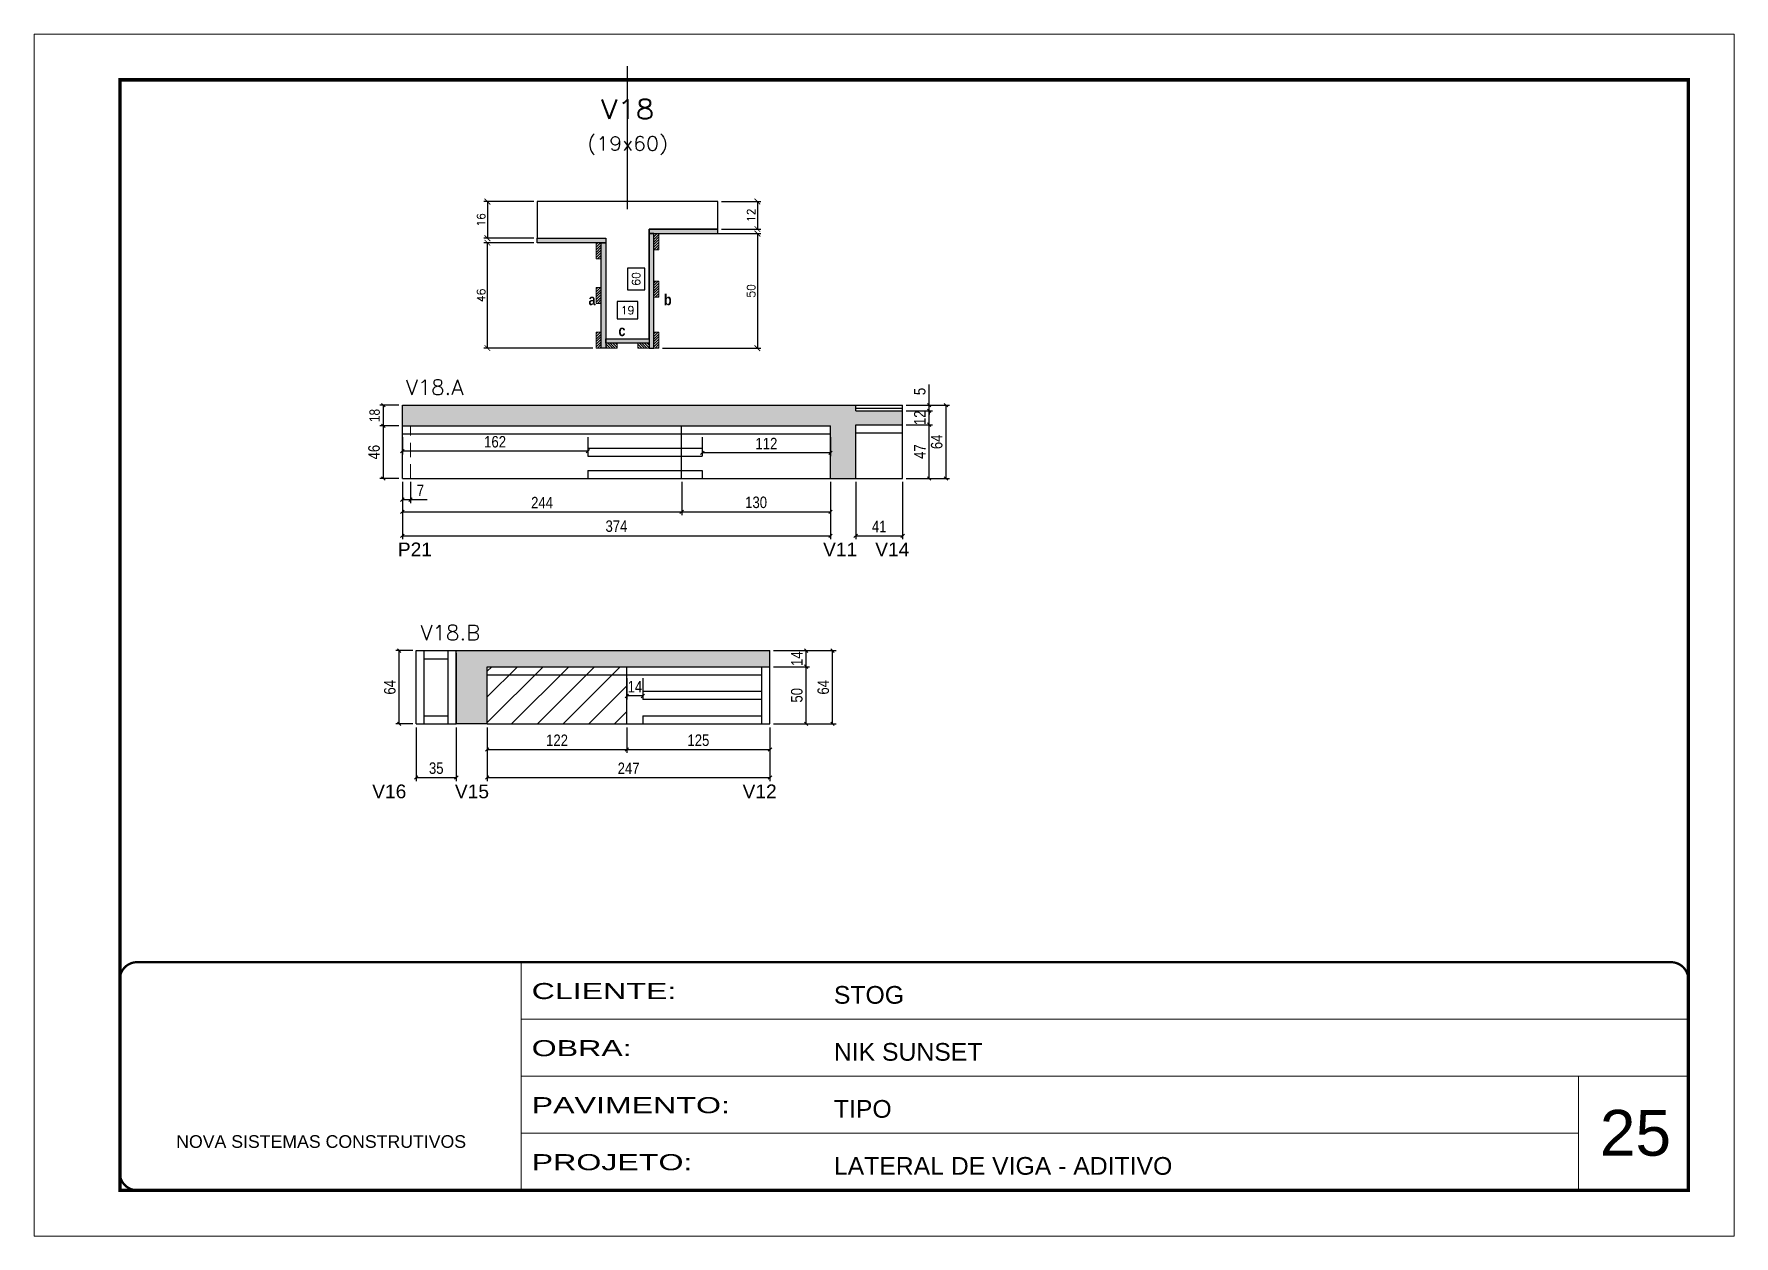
# Model space of a CAD drawing. Extents: x -10448 to -1189, y -11772 to 17235.
# Drawn here: x -10448 to -8963, y 8903 to 9953 of the extents above; entities that cross this region are included whole.
import ezdxf
from ezdxf.enums import TextEntityAlignment as Align

# ---------------------------------------------------------------- set-up
doc = ezdxf.new("R2010")
doc.units = 0
for name, pattern in [('CONTINUO', [0]), ('DASHED', [0.75, 0.5, -0.25]), ('HIDDEN', [0.375, 0.25, -0.125])]:
    doc.linetypes.add(name, pattern=pattern)
for name, color, linetype in [('5', 5, 'Continuous'), ('COTA', 241, 'Continuous'), ('Cota Seção (2x)', 4, 'Continuous'), ('detalhes', 4, 'Continuous'), ('Painéis', 200, 'Continuous'), ('SARR_2.2x7', 40, 'Continuous'), ('SARR_3.5x7', 81, 'Continuous'), ('SARR_EDITAR', 141, 'Continuous'), ('Texto de Titulo', 7, 'Continuous'), ('Texto Qtd Sarr', 242, 'Continuous')]:
    doc.layers.add(name, color=color, linetype=linetype)
for name, color, linetype, lineweight in [('CARIMBO', 255, 'Continuous', 9), ('CONCRETO', 251, 'Continuous', 25), ('Folhas', 255, 'Continuous', 9), ('Hachura', 251, 'Continuous', 9), ('Madeira', 126, 'Continuous', 18), ('Sarr 2.2x7', 40, 'Continuous', 9), ('SARRAFO DE PRESSAO', 251, 'DASHED', 9), ('Texto Seção', 7, 'Continuous', 15)]:
    doc.layers.add(name, color=color, linetype=linetype, lineweight=lineweight)
doc.styles.add('ARIAL', font='arial.ttf')
doc.styles.add('COTA TECNICA', font='techl___.ttf', dxfattribs={"height": 10})
doc.styles.add('COTA TECNICA-50', font='techl___.ttf', dxfattribs={"height": 9})
doc.styles.add('REGUA-120', font='ROMANS.shx', dxfattribs={"height": 15})
doc.styles.add('Romans', font='romans.shx')
doc.styles.get("Standard").update_dxf_attribs({"font": 'arial.ttf'})
doc.styles.add('TECNICA', font='techb___.ttf', dxfattribs={"height": 10})
doc.styles.add('Tecnologia', font='')
doc.styles.get('Tecnologia').set_extended_font_data('Forgotten Futurist')
doc.dimstyles.new('COTA PAINEL-50', dxfattribs={"dimtxt": 9, "dimasz": 3, "dimexe": 3, "dimexo": 3, "dimgap": 3, "dimtad": 1, "dimdec": 1, "dimzin": 12, "dimdsep": 46, "dimtxsty": 'COTA TECNICA-50', "dimblk1": 'OBLIQUE', "dimblk2": 'OBLIQUE', "dimsah": 1, "dimcen": 0.9, "dimclrd": 4, "dimclre": 4, "dimclrt": 240, "dimadec": 1, "dimazin": 3, "dimtfac": 1, "dimtdec": 1, "dimtmove": 0, "dimatfit": 3, "dimfxl": 1, "dimtolj": 1, "dimtzin": 12, "dimarcsym": 0})
doc.dimstyles.new('Cota Seção (2x)', dxfattribs={"dimtxt": 7, "dimasz": 5, "dimexe": 3, "dimexo": 3, "dimgap": 2, "dimtad": 3, "dimdec": 1, "dimlfac": 0.5, "dimzin": 12, "dimdsep": 46, "dimtxsty": 'Romans', "dimblk": 'ARCHTICK', "dimcen": 0, "dimclrd": 4, "dimclre": 4, "dimclrt": 1, "dimadec": 1, "dimazin": 3, "dimtfac": 1, "dimtdec": 1, "dimtmove": 0, "dimatfit": 3, "dimldrblk": 'OBLIQUE', "dimfxl": 1, "dimtolj": 1, "dimtzin": 12, "dimarcsym": 0})
doc.dimstyles.new('Cota Seção interna', dxfattribs={"dimtxt": 7, "dimasz": 6, "dimexe": 0.18, "dimexo": 2, "dimgap": -4, "dimtad": 3, "dimdec": 1, "dimlfac": 0.5, "dimzin": 12, "dimdsep": 46, "dimtxsty": 'Romans', "dimblk": 'ARCHTICK', "dimcen": 0.09, "dimse1": 1, "dimse2": 1, "dimsd1": 1, "dimsd2": 1, "dimclrd": 180, "dimclre": 5, "dimclrt": 1, "dimadec": 0, "dimazin": 3, "dimtfac": 1, "dimtdec": 1, "dimtofl": 0, "dimtmove": 0, "dimatfit": 3, "dimldrblk": 'ARCHTICK', "dimfxl": 1, "dimtolj": 1, "dimtzin": 0, "dimarcsym": 0})
doc.dimstyles.new('PAINEL', dxfattribs={"dimtxt": 10, "dimasz": 3, "dimexe": 3, "dimexo": 3, "dimgap": 3, "dimtad": 1, "dimdec": 1, "dimzin": 12, "dimdsep": 46, "dimtxsty": 'COTA TECNICA', "dimblk1": 'OBLIQUE', "dimblk2": 'OBLIQUE', "dimsah": 1, "dimcen": 0.9, "dimclrd": 4, "dimclre": 4, "dimclrt": 240, "dimadec": 1, "dimazin": 3, "dimtfac": 1, "dimtdec": 1, "dimtmove": 0, "dimatfit": 3, "dimfxl": 1, "dimtolj": 1, "dimtzin": 12, "dimarcsym": 0})

msp = doc.modelspace()

# ---------------------------------------------------------------- texts
at = {"layer": '5', "linetype": 'Continuous'}
for s, p in [('P21', (-10130.45, 9496.53)), ('V11', (-9759, 9496.53)), ('V14', (-9713.45, 9496.53)), ('V16', (-10152.87, 9285.17)), ('V15', (-10080.63, 9285.17)), ('V12', (-9829.33, 9285.17))]:
    msp.add_text(s, height=12, rotation=0.00004, dxfattribs=at).set_placement(p)
at = {"layer": 'CARIMBO', "style": 'ARIAL'}
msp.add_text('25', height=40, dxfattribs=at).set_placement((-9080.42, 8972.92))
at = {"layer": 'detalhes', "style": 'TECNICA'}
for s, p in [('a', (-9963.86, 9715.89)), ('b', (-9898.02, 9715.88)), ('c', (-9937.73, 9688.85))]:
    msp.add_text(s, height=9.6, dxfattribs=at).set_placement(p)
at = {"layer": 'Texto Seção', "style": 'REGUA-120', "width": 1.05}
for s, p in [('V18.A', (-10123.53, 9637.68)), ('V18.B', (-10110.64, 9423.29))]:
    msp.add_text(s, height=13, dxfattribs=at).set_placement(p)

# ---------------------------------------------------------------- blocks, each defined once
blk = doc.blocks.new('9999999999')
at = {"color": 30, "linetype": 'CONTINUO'}
for p, q in [((98564.6, 34230.2), (98564.6, 34429.4)), ((98564.6, 34379.6), (99584, 34379.6)), ((98564.6, 34329.8), (99488, 34329.8)), ((99584, 34329.8), (99488, 34329.8)), ((99488, 34329.8), (99488, 34230.2)), ((98564.6, 34280), (99488, 34280))]:
    blk.add_line(p, q, dxfattribs=at)
at = {"color": 30, "linetype": 'CONTINUO', "const_width": 2}
blk.add_lwpolyline([(99584, 34230.2), (99584, 34414.4, 0.414214), (99569, 34429.4), (98229, 34429.4, 0.414214), (98214, 34414.4), (98214, 34245.2, 0.414214), (98229, 34230.2), (99584, 34230.2)], format="xyb", dxfattribs=at)
at = {"layer": 'Folhas'}
blk.add_lwpolyline([(98139, 34190.2), (99624, 34190.2), (99624, 35240.2), (98139, 35240.2)], close=True, dxfattribs=at)
at = {"layer": 'Folhas', "color": 30, "const_width": 3}
blk.add_lwpolyline([(98214, 34230.2), (99584, 34230.2), (99584, 35200.2), (98214, 35200.2)], close=True, dxfattribs=at)
at = {"color": 7, "linetype": 'Continuous', "ltscale": 5, "style": 'ARIAL'}
for s, height, p in [('STOG', 15.48, (98837.7, 34393.1)), ('NIK SUNSET', 15.48, (98837.7, 34343.3)), ('TIPO', 15.48, (98837.7, 34293.5)), ('NOVA SISTEMAS CONSTRUTIVOS', 11.059, (98263.2, 34267.2)), ('LATERAL DE VIGA - ADITIVO', 15.483, (98837.7, 34243.7))]:
    blk.add_text(s, height=height, dxfattribs=at).set_placement(p)
at = {"layer": 'Folhas', "color": 7, "style": 'Tecnologia', "width": 1.5}
for s, p in [('CLIENTE:', (98573.7, 34397.2)), ('OBRA:', (98573.7, 34347.3)), ('PAVIMENTO:', (98573.7, 34297.5)), ('PROJETO:', (98573.7, 34247.7))]:
    blk.add_text(s, height=14, dxfattribs=at).set_placement(p)
blk = doc.blocks.new('titulo1')
at = {"layer": 'Defpoints', "color": 252, "linetype": 'HIDDEN', "ltscale": 2}
blk.add_line((0, 0), (0, 125), dxfattribs=at)
at = {"layer": 'Defpoints', "style": 'Romans', "oblique": 15}
blk.add_attdef('FOLHA', text='', height=10, dxfattribs=at).set_placement((0, 15.6), align=Align.MIDDLE_CENTER)
at = {"layer": 'Texto Qtd Sarr', "color": 3, "style": 'Romans', "oblique": 15}
for tag, height, p in [('TITULO', 17, (0, 71.4)), ('SEÇÃO', 12, (0, 41.5))]:
    blk.add_attdef(tag, text='', height=height, dxfattribs=at).set_placement(p, align=Align.MIDDLE_CENTER)
blk = doc.blocks.new('_Oblique')
at = {"color": 0, "linetype": 'ByBlock', "lineweight": -2}
blk.add_line((-0.5, -0.5), (0.5, 0.5), dxfattribs=at)
blk = doc.blocks.new('*D657')
at = {"layer": 'COTA', "color": 4, "linetype": 'ByBlock', "lineweight": -2, "transparency": 16777216}
for p, q in [((-10126.5, 9561.5), (-10126.5, 9532.4)), ((-9882.5, 9561.5), (-9882.5, 9532.4)), ((-10126.5, 9535.4), (-9882.5, 9535.4))]:
    blk.add_line(p, q, dxfattribs=at)
at = {"layer": 'Defpoints', "color": 0, "linetype": 'ByBlock', "transparency": 16777216}
for p in [(-10126.5, 9564.5), (-9882.5, 9564.5), (-9882.5, 9535.4)]:
    blk.add_point(p, dxfattribs=at)
at = {"layer": 'COTA', "color": 4, "linetype": 'ByBlock', "lineweight": -2, "transparency": 16777216, "xscale": 3, "yscale": 3, "zscale": 3, "rotation": 180}
blk.add_blockref('_Oblique', (-10126.5, 9535.4), dxfattribs=at)
at = {"layer": 'COTA', "color": 4, "linetype": 'ByBlock', "lineweight": -2, "transparency": 16777216, "xscale": 3, "yscale": 3, "zscale": 3}
blk.add_blockref('_Oblique', (-9882.5, 9535.4), dxfattribs=at)
at = {"layer": 'COTA', "color": 240, "linetype": 'ByBlock', "transparency": 16777216, "insert": (-10004.5, 9543.4), "char_height": 10, "attachment_point": 5, "style": 'COTA TECNICA'}
blk.add_mtext('\\A1;244', dxfattribs=at)
blk = doc.blocks.new('*D658')
at = {"layer": 'COTA', "color": 4, "linetype": 'ByBlock', "lineweight": -2, "transparency": 16777216}
for p, q in [((-9882.5, 9561.5), (-9882.5, 9532.4)), ((-9752.5, 9561.5), (-9752.5, 9532.4)), ((-9882.5, 9535.4), (-9752.5, 9535.4))]:
    blk.add_line(p, q, dxfattribs=at)
at = {"layer": 'Defpoints', "color": 0, "linetype": 'ByBlock', "transparency": 16777216}
for p in [(-9882.5, 9564.5), (-9752.5, 9564.5), (-9752.5, 9535.4)]:
    blk.add_point(p, dxfattribs=at)
at = {"layer": 'COTA', "color": 4, "linetype": 'ByBlock', "lineweight": -2, "transparency": 16777216, "xscale": 3, "yscale": 3, "zscale": 3, "rotation": 180}
blk.add_blockref('_Oblique', (-9882.5, 9535.4), dxfattribs=at)
at = {"layer": 'COTA', "color": 4, "linetype": 'ByBlock', "lineweight": -2, "transparency": 16777216, "xscale": 3, "yscale": 3, "zscale": 3}
blk.add_blockref('_Oblique', (-9752.5, 9535.4), dxfattribs=at)
at = {"layer": 'COTA', "color": 240, "linetype": 'ByBlock', "transparency": 16777216, "insert": (-9817.5, 9543.6), "char_height": 10, "attachment_point": 5, "style": 'COTA TECNICA'}
blk.add_mtext('\\A1;130', dxfattribs=at)
blk = doc.blocks.new('*D666')
at = {"layer": 'COTA', "color": 4, "linetype": 'ByBlock', "lineweight": -2, "transparency": 16777216}
for p, q in [((-10126.5, 9561.5), (-10126.5, 9511.5)), ((-9752.5, 9561.5), (-9752.5, 9511.5)), ((-10126.5, 9514.5), (-9752.5, 9514.5))]:
    blk.add_line(p, q, dxfattribs=at)
at = {"layer": 'Defpoints', "color": 0, "linetype": 'ByBlock', "transparency": 16777216}
for p in [(-10126.5, 9564.5), (-9752.5, 9564.5), (-9752.5, 9514.5)]:
    blk.add_point(p, dxfattribs=at)
at = {"layer": 'COTA', "color": 4, "linetype": 'ByBlock', "lineweight": -2, "transparency": 16777216, "xscale": 3, "yscale": 3, "zscale": 3, "rotation": 180}
blk.add_blockref('_Oblique', (-10126.5, 9514.5), dxfattribs=at)
at = {"layer": 'COTA', "color": 4, "linetype": 'ByBlock', "lineweight": -2, "transparency": 16777216, "xscale": 3, "yscale": 3, "zscale": 3}
blk.add_blockref('_Oblique', (-9752.5, 9514.5), dxfattribs=at)
at = {"layer": 'COTA', "color": 240, "linetype": 'ByBlock', "transparency": 16777216, "insert": (-9939.5, 9522.8), "char_height": 10, "attachment_point": 5, "style": 'COTA TECNICA'}
blk.add_mtext('\\A1;374', dxfattribs=at)
blk = doc.blocks.new('*D667')
at = {"layer": 'COTA', "color": 4, "linetype": 'ByBlock', "lineweight": -2, "transparency": 16777216}
for p, q in [((-10126.5, 9600.5), (-10126.5, 9585.4)), ((-9964.5, 9600.5), (-9964.5, 9585.4)), ((-9964.5, 9588.4), (-10126.5, 9588.4))]:
    blk.add_line(p, q, dxfattribs=at)
at = {"layer": 'Defpoints', "color": 0, "linetype": 'ByBlock', "transparency": 16777216}
for p in [(-10126.5, 9603.5), (-9964.5, 9603.5), (-10126.5, 9588.4)]:
    blk.add_point(p, dxfattribs=at)
at = {"layer": 'COTA', "color": 4, "linetype": 'ByBlock', "lineweight": -2, "transparency": 16777216, "xscale": 3, "yscale": 3, "zscale": 3, "rotation": 180}
blk.add_blockref('_Oblique', (-10126.5, 9588.4), dxfattribs=at)
at = {"layer": 'COTA', "color": 4, "linetype": 'ByBlock', "lineweight": -2, "transparency": 16777216, "xscale": 3, "yscale": 3, "zscale": 3}
blk.add_blockref('_Oblique', (-9964.5, 9588.4), dxfattribs=at)
at = {"layer": 'COTA', "color": 240, "linetype": 'ByBlock', "transparency": 16777216, "insert": (-10045.5, 9596.5), "char_height": 10, "attachment_point": 5, "style": 'COTA TECNICA'}
blk.add_mtext('\\A1;162', dxfattribs=at)
blk = doc.blocks.new('*D668')
at = {"layer": 'COTA', "color": 4, "linetype": 'ByBlock', "lineweight": -2, "transparency": 16777216}
for p, q in [((-9864.5, 9600.5), (-9864.5, 9583.9)), ((-9752.5, 9600.5), (-9752.5, 9583.9)), ((-9752.5, 9586.9), (-9864.5, 9586.9))]:
    blk.add_line(p, q, dxfattribs=at)
at = {"layer": 'Defpoints', "color": 0, "linetype": 'ByBlock', "transparency": 16777216}
for p in [(-9864.5, 9603.5), (-9752.5, 9603.5), (-9864.5, 9586.9)]:
    blk.add_point(p, dxfattribs=at)
at = {"layer": 'COTA', "color": 4, "linetype": 'ByBlock', "lineweight": -2, "transparency": 16777216, "xscale": 3, "yscale": 3, "zscale": 3, "rotation": 180}
blk.add_blockref('_Oblique', (-9864.5, 9586.9), dxfattribs=at)
at = {"layer": 'COTA', "color": 4, "linetype": 'ByBlock', "lineweight": -2, "transparency": 16777216, "xscale": 3, "yscale": 3, "zscale": 3}
blk.add_blockref('_Oblique', (-9752.5, 9586.9), dxfattribs=at)
at = {"layer": 'COTA', "color": 240, "linetype": 'ByBlock', "transparency": 16777216, "insert": (-9808.5, 9595), "char_height": 10, "attachment_point": 5, "style": 'COTA TECNICA'}
blk.add_mtext('\\A1;112', dxfattribs=at)
blk = doc.blocks.new('*D669')
at = {"layer": 'COTA', "color": 4, "linetype": 'ByBlock', "lineweight": -2, "transparency": 16777216}
for p, q in [((-10129.5, 9610.5), (-10146.1, 9610.5)), ((-10143.1, 9564.5), (-10143.1, 9610.5)), ((-10129.5, 9564.5), (-10146.1, 9564.5))]:
    blk.add_line(p, q, dxfattribs=at)
at = {"layer": 'Defpoints', "color": 0, "linetype": 'ByBlock', "transparency": 16777216}
for p in [(-10143.1, 9610.5), (-10126.5, 9610.5), (-10126.5, 9564.5)]:
    blk.add_point(p, dxfattribs=at)
at = {"layer": 'COTA', "color": 4, "linetype": 'ByBlock', "lineweight": -2, "transparency": 16777216, "xscale": 3, "yscale": 3, "zscale": 3}
for p, rotation in [((-10143.1, 9610.5), 90), ((-10143.1, 9564.5), 270)]:
    blk.add_blockref('_Oblique', p, dxfattribs=dict(at, rotation=rotation))
at = {"layer": 'COTA', "color": 240, "linetype": 'ByBlock', "transparency": 16777216, "insert": (-10151.2, 9587.5), "char_height": 10, "attachment_point": 5, "rotation": 90, "style": 'COTA TECNICA'}
blk.add_mtext('\\A1;46', dxfattribs=at)
blk = doc.blocks.new('*D670')
at = {"layer": 'COTA', "color": 4, "linetype": 'ByBlock', "lineweight": -2, "transparency": 16777216}
for p, q in [((-9730.5, 9561.5), (-9730.5, 9511.5)), ((-9689.5, 9561.5), (-9689.5, 9511.5)), ((-9730.5, 9514.5), (-9689.5, 9514.5))]:
    blk.add_line(p, q, dxfattribs=at)
at = {"layer": 'Defpoints', "color": 0, "linetype": 'ByBlock', "transparency": 16777216}
for p in [(-9730.5, 9564.5), (-9689.5, 9564.5), (-9689.5, 9514.5)]:
    blk.add_point(p, dxfattribs=at)
at = {"layer": 'COTA', "color": 4, "linetype": 'ByBlock', "lineweight": -2, "transparency": 16777216, "xscale": 3, "yscale": 3, "zscale": 3, "rotation": 180}
blk.add_blockref('_Oblique', (-9730.5, 9514.5), dxfattribs=at)
at = {"layer": 'COTA', "color": 4, "linetype": 'ByBlock', "lineweight": -2, "transparency": 16777216, "xscale": 3, "yscale": 3, "zscale": 3}
blk.add_blockref('_Oblique', (-9689.5, 9514.5), dxfattribs=at)
at = {"layer": 'COTA', "color": 240, "linetype": 'ByBlock', "transparency": 16777216, "insert": (-9710, 9522.6), "char_height": 10, "attachment_point": 5, "style": 'COTA TECNICA'}
blk.add_mtext('\\A1;41', dxfattribs=at)
blk = doc.blocks.new('*D659')
at = {"layer": 'COTA', "color": 4, "linetype": 'ByBlock', "lineweight": -2, "transparency": 16777216}
for p, q in [((-9686.5, 9611.5), (-9663.4, 9611.5)), ((-9666.4, 9564.5), (-9666.4, 9611.5)), ((-9686.5, 9564.5), (-9663.4, 9564.5))]:
    blk.add_line(p, q, dxfattribs=at)
at = {"layer": 'Defpoints', "color": 0, "linetype": 'ByBlock', "transparency": 16777216}
for p in [(-9689.5, 9611.5), (-9666.4, 9611.5), (-9689.5, 9564.5)]:
    blk.add_point(p, dxfattribs=at)
at = {"layer": 'COTA', "color": 4, "linetype": 'ByBlock', "lineweight": -2, "transparency": 16777216, "xscale": 3, "yscale": 3, "zscale": 3}
for p, rotation in [((-9666.4, 9611.5), 90), ((-9666.4, 9564.5), 270)]:
    blk.add_blockref('_Oblique', p, dxfattribs=dict(at, rotation=rotation))
at = {"layer": 'COTA', "color": 240, "linetype": 'ByBlock', "transparency": 16777216, "insert": (-9674.5, 9588), "char_height": 10, "attachment_point": 5, "rotation": 90, "style": 'COTA TECNICA'}
blk.add_mtext('\\A1;47', dxfattribs=at)
blk = doc.blocks.new('*D660')
at = {"layer": 'COTA', "color": 4, "linetype": 'ByBlock', "lineweight": -2, "transparency": 16777216}
for p, q in [((-9686.5, 9623.5), (-9663.4, 9623.5)), ((-9666.4, 9611.5), (-9666.4, 9623.5)), ((-9686.5, 9611.5), (-9663.4, 9611.5))]:
    blk.add_line(p, q, dxfattribs=at)
at = {"layer": 'Defpoints', "color": 0, "linetype": 'ByBlock', "transparency": 16777216}
for p in [(-9689.5, 9623.5), (-9666.4, 9623.5), (-9689.5, 9611.5)]:
    blk.add_point(p, dxfattribs=at)
at = {"layer": 'COTA', "color": 4, "linetype": 'ByBlock', "lineweight": -2, "transparency": 16777216, "xscale": 3, "yscale": 3, "zscale": 3}
for p, rotation in [((-9666.4, 9623.5), 90), ((-9666.4, 9611.5), 270)]:
    blk.add_blockref('_Oblique', p, dxfattribs=dict(at, rotation=rotation))
at = {"layer": 'COTA', "color": 240, "linetype": 'ByBlock', "transparency": 16777216, "insert": (-9674.5, 9617.5), "char_height": 10, "attachment_point": 5, "rotation": 90, "style": 'COTA TECNICA'}
blk.add_mtext('\\A1;12', dxfattribs=at)
blk = doc.blocks.new('*D661')
at = {"layer": 'COTA', "color": 4, "linetype": 'ByBlock', "lineweight": -2, "transparency": 16777216}
for p, q in [((-9686.5, 9628.5), (-9648.6, 9628.5)), ((-9651.6, 9564.5), (-9651.6, 9628.5)), ((-9686.5, 9564.5), (-9648.6, 9564.5))]:
    blk.add_line(p, q, dxfattribs=at)
at = {"layer": 'Defpoints', "color": 0, "linetype": 'ByBlock', "transparency": 16777216}
for p in [(-9689.5, 9628.5), (-9651.6, 9628.5), (-9689.5, 9564.5)]:
    blk.add_point(p, dxfattribs=at)
at = {"layer": 'COTA', "color": 4, "linetype": 'ByBlock', "lineweight": -2, "transparency": 16777216, "xscale": 3, "yscale": 3, "zscale": 3}
for p, rotation in [((-9651.6, 9628.5), 90), ((-9651.6, 9564.5), 270)]:
    blk.add_blockref('_Oblique', p, dxfattribs=dict(at, rotation=rotation))
at = {"layer": 'COTA', "color": 240, "linetype": 'ByBlock', "transparency": 16777216, "insert": (-9659.7, 9596.5), "char_height": 10, "attachment_point": 5, "rotation": 90, "style": 'COTA TECNICA'}
blk.add_mtext('\\A1;64', dxfattribs=at)
blk = doc.blocks.new('*D671')
at = {"layer": 'COTA', "color": 4, "linetype": 'ByBlock', "lineweight": -2, "transparency": 16777216}
for p, q in [((-9666.4, 9628.5), (-9666.4, 9646.6)), ((-9686.5, 9628.5), (-9663.4, 9628.5)), ((-9686.5, 9623.5), (-9663.4, 9623.5)), ((-9666.4, 9623.5), (-9666.4, 9628.5)), ((-9666.4, 9623.5), (-9666.4, 9620.5))]:
    blk.add_line(p, q, dxfattribs=at)
at = {"layer": 'Defpoints', "color": 0, "linetype": 'ByBlock', "transparency": 16777216}
for p in [(-9689.5, 9628.5), (-9689.5, 9623.5), (-9666.4, 9628.5)]:
    blk.add_point(p, dxfattribs=at)
at = {"layer": 'COTA', "color": 4, "linetype": 'ByBlock', "lineweight": -2, "transparency": 16777216, "xscale": 3, "yscale": 3, "zscale": 3}
for p, rotation in [((-9666.4, 9628.5), 270), ((-9666.4, 9623.5), 90)]:
    blk.add_blockref('_Oblique', p, dxfattribs=dict(at, rotation=rotation))
at = {"layer": 'COTA', "color": 240, "linetype": 'ByBlock', "transparency": 16777216, "insert": (-9674.5, 9640.5), "char_height": 10, "attachment_point": 5, "rotation": 90, "style": 'COTA TECNICA'}
blk.add_mtext('\\A1;5', dxfattribs=at)
blk = doc.blocks.new('*D672')
at = {"layer": 'COTA', "color": 4, "linetype": 'ByBlock', "lineweight": -2, "transparency": 16777216}
for p, q in [((-10126.5, 9561.5), (-10126.5, 9543)), ((-10119.5, 9561.5), (-10119.5, 9543)), ((-10126.5, 9546), (-10119.5, 9546)), ((-10119.5, 9546), (-10104.8, 9546))]:
    blk.add_line(p, q, dxfattribs=at)
at = {"layer": 'Defpoints', "color": 0, "linetype": 'ByBlock', "transparency": 16777216}
for p in [(-10126.5, 9564.5), (-10119.5, 9564.5), (-10119.5, 9546)]:
    blk.add_point(p, dxfattribs=at)
at = {"layer": 'COTA', "color": 4, "linetype": 'ByBlock', "lineweight": -2, "transparency": 16777216, "xscale": 3, "yscale": 3, "zscale": 3, "rotation": 180}
blk.add_blockref('_Oblique', (-10126.5, 9546), dxfattribs=at)
at = {"layer": 'COTA', "color": 4, "linetype": 'ByBlock', "lineweight": -2, "transparency": 16777216, "xscale": 3, "yscale": 3, "zscale": 3}
blk.add_blockref('_Oblique', (-10119.5, 9546), dxfattribs=at)
at = {"layer": 'COTA', "color": 240, "linetype": 'ByBlock', "transparency": 16777216, "insert": (-10110.7, 9554.1), "char_height": 10, "attachment_point": 5, "style": 'COTA TECNICA'}
blk.add_mtext('\\A1;7', dxfattribs=at)
blk = doc.blocks.new('*D665')
at = {"layer": 'COTA', "color": 4, "linetype": 'ByBlock', "lineweight": -2, "transparency": 16777216}
for p, q in [((-10129.5, 9628.5), (-10146.1, 9628.5)), ((-10143.1, 9610.5), (-10143.1, 9628.5)), ((-10129.5, 9610.5), (-10146.1, 9610.5))]:
    blk.add_line(p, q, dxfattribs=at)
at = {"layer": 'Defpoints', "color": 0, "linetype": 'ByBlock', "transparency": 16777216}
for p in [(-10143.1, 9628.5), (-10126.5, 9628.5), (-10126.5, 9610.5)]:
    blk.add_point(p, dxfattribs=at)
at = {"layer": 'COTA', "color": 4, "linetype": 'ByBlock', "lineweight": -2, "transparency": 16777216, "xscale": 3, "yscale": 3, "zscale": 3}
for p, rotation in [((-10143.1, 9628.5), 90), ((-10143.1, 9610.5), 270)]:
    blk.add_blockref('_Oblique', p, dxfattribs=dict(at, rotation=rotation))
at = {"layer": 'COTA', "color": 240, "linetype": 'ByBlock', "transparency": 16777216, "insert": (-10150.7, 9619.5), "char_height": 9, "attachment_point": 5, "rotation": 90, "style": 'COTA TECNICA-50'}
blk.add_mtext('\\A1;18', dxfattribs=at)
blk = doc.blocks.new('*D651')
at = {"layer": 'COTA', "color": 4, "linetype": 'ByBlock', "lineweight": -2, "transparency": 16777216}
for p, q in [((-10052.4, 9347.1), (-10052.4, 9324.7)), ((-9930.4, 9347.1), (-9930.4, 9324.7)), ((-10052.4, 9327.7), (-9930.4, 9327.7))]:
    blk.add_line(p, q, dxfattribs=at)
at = {"layer": 'Defpoints', "color": 0, "linetype": 'ByBlock', "transparency": 16777216}
for p in [(-10052.4, 9350.1), (-9930.4, 9350.1), (-9930.4, 9327.7)]:
    blk.add_point(p, dxfattribs=at)
at = {"layer": 'COTA', "color": 4, "linetype": 'ByBlock', "lineweight": -2, "transparency": 16777216, "xscale": 3, "yscale": 3, "zscale": 3, "rotation": 180}
blk.add_blockref('_Oblique', (-10052.4, 9327.7), dxfattribs=at)
at = {"layer": 'COTA', "color": 4, "linetype": 'ByBlock', "lineweight": -2, "transparency": 16777216, "xscale": 3, "yscale": 3, "zscale": 3}
blk.add_blockref('_Oblique', (-9930.4, 9327.7), dxfattribs=at)
at = {"layer": 'COTA', "color": 240, "linetype": 'ByBlock', "transparency": 16777216, "insert": (-9991.4, 9335.8), "char_height": 10, "attachment_point": 5, "style": 'COTA TECNICA'}
blk.add_mtext('\\A1;122', dxfattribs=at)
blk = doc.blocks.new('*D652')
at = {"layer": 'COTA', "color": 4, "linetype": 'ByBlock', "lineweight": -2, "transparency": 16777216}
for p, q in [((-9930.4, 9347.1), (-9930.4, 9324.7)), ((-9805.4, 9347.1), (-9805.4, 9324.7)), ((-9930.4, 9327.7), (-9805.4, 9327.7))]:
    blk.add_line(p, q, dxfattribs=at)
at = {"layer": 'Defpoints', "color": 0, "linetype": 'ByBlock', "transparency": 16777216}
for p in [(-9930.4, 9350.1), (-9805.4, 9350.1), (-9805.4, 9327.7)]:
    blk.add_point(p, dxfattribs=at)
at = {"layer": 'COTA', "color": 4, "linetype": 'ByBlock', "lineweight": -2, "transparency": 16777216, "xscale": 3, "yscale": 3, "zscale": 3, "rotation": 180}
blk.add_blockref('_Oblique', (-9930.4, 9327.7), dxfattribs=at)
at = {"layer": 'COTA', "color": 4, "linetype": 'ByBlock', "lineweight": -2, "transparency": 16777216, "xscale": 3, "yscale": 3, "zscale": 3}
blk.add_blockref('_Oblique', (-9805.4, 9327.7), dxfattribs=at)
at = {"layer": 'COTA', "color": 240, "linetype": 'ByBlock', "transparency": 16777216, "insert": (-9867.9, 9335.8), "char_height": 10, "attachment_point": 5, "style": 'COTA TECNICA'}
blk.add_mtext('\\A1;125', dxfattribs=at)
blk = doc.blocks.new('*D662')
at = {"layer": 'COTA', "color": 4, "linetype": 'ByBlock', "lineweight": -2, "transparency": 16777216}
for p, q in [((-10052.4, 9347.1), (-10052.4, 9300.2)), ((-9805.4, 9347.1), (-9805.4, 9300.2)), ((-10052.4, 9303.2), (-9805.4, 9303.2))]:
    blk.add_line(p, q, dxfattribs=at)
at = {"layer": 'Defpoints', "color": 0, "linetype": 'ByBlock', "transparency": 16777216}
for p in [(-10052.4, 9350.1), (-9805.4, 9350.1), (-9805.4, 9303.2)]:
    blk.add_point(p, dxfattribs=at)
at = {"layer": 'COTA', "color": 4, "linetype": 'ByBlock', "lineweight": -2, "transparency": 16777216, "xscale": 3, "yscale": 3, "zscale": 3, "rotation": 180}
blk.add_blockref('_Oblique', (-10052.4, 9303.2), dxfattribs=at)
at = {"layer": 'COTA', "color": 4, "linetype": 'ByBlock', "lineweight": -2, "transparency": 16777216, "xscale": 3, "yscale": 3, "zscale": 3}
blk.add_blockref('_Oblique', (-9805.4, 9303.2), dxfattribs=at)
at = {"layer": 'COTA', "color": 240, "linetype": 'ByBlock', "transparency": 16777216, "insert": (-9928.9, 9311.3), "char_height": 10, "attachment_point": 5, "style": 'COTA TECNICA'}
blk.add_mtext('\\A1;247', dxfattribs=at)
blk = doc.blocks.new('*D653')
at = {"layer": 'COTA', "color": 4, "linetype": 'ByBlock', "lineweight": -2, "transparency": 16777216}
for p, q in [((-9802.4, 9400.1), (-9770.8, 9400.1)), ((-9773.8, 9350.1), (-9773.8, 9400.1)), ((-9802.4, 9350.1), (-9770.8, 9350.1))]:
    blk.add_line(p, q, dxfattribs=at)
at = {"layer": 'Defpoints', "color": 0, "linetype": 'ByBlock', "transparency": 16777216}
for p in [(-9805.4, 9400.1), (-9773.8, 9400.1), (-9805.4, 9350.1)]:
    blk.add_point(p, dxfattribs=at)
at = {"layer": 'COTA', "color": 4, "linetype": 'ByBlock', "lineweight": -2, "transparency": 16777216, "xscale": 3, "yscale": 3, "zscale": 3}
for p, rotation in [((-9773.8, 9400.1), 90), ((-9773.8, 9350.1), 270)]:
    blk.add_blockref('_Oblique', p, dxfattribs=dict(at, rotation=rotation))
at = {"layer": 'COTA', "color": 240, "linetype": 'ByBlock', "transparency": 16777216, "insert": (-9781.9, 9375.1), "char_height": 10, "attachment_point": 5, "rotation": 90, "style": 'COTA TECNICA'}
blk.add_mtext('\\A1;50', dxfattribs=at)
blk = doc.blocks.new('*D654')
at = {"layer": 'COTA', "color": 4, "linetype": 'ByBlock', "lineweight": -2, "transparency": 16777216}
for p, q in [((-9802.4, 9414.1), (-9770.8, 9414.1)), ((-9802.4, 9400.1), (-9770.8, 9400.1)), ((-9773.8, 9400.1), (-9773.8, 9414.1))]:
    blk.add_line(p, q, dxfattribs=at)
at = {"layer": 'Defpoints', "color": 0, "linetype": 'ByBlock', "transparency": 16777216}
for p in [(-9805.4, 9414.1), (-9805.4, 9400.1), (-9773.8, 9414.1)]:
    blk.add_point(p, dxfattribs=at)
at = {"layer": 'COTA', "color": 4, "linetype": 'ByBlock', "lineweight": -2, "transparency": 16777216, "xscale": 3, "yscale": 3, "zscale": 3}
for p, rotation in [((-9773.8, 9414.1), 90), ((-9773.8, 9400.1), 270)]:
    blk.add_blockref('_Oblique', p, dxfattribs=dict(at, rotation=rotation))
at = {"layer": 'COTA', "color": 240, "linetype": 'ByBlock', "transparency": 16777216, "insert": (-9781.9, 9407.1), "char_height": 10, "attachment_point": 5, "rotation": 90, "style": 'COTA TECNICA'}
blk.add_mtext('\\A1;14', dxfattribs=at)
blk = doc.blocks.new('*D655')
at = {"layer": 'COTA', "color": 4, "linetype": 'ByBlock', "lineweight": -2, "transparency": 16777216}
for p, q in [((-9802.4, 9414.1), (-9747.7, 9414.1)), ((-9750.7, 9350.1), (-9750.7, 9414.1)), ((-9802.4, 9350.1), (-9747.7, 9350.1))]:
    blk.add_line(p, q, dxfattribs=at)
at = {"layer": 'Defpoints', "color": 0, "linetype": 'ByBlock', "transparency": 16777216}
for p in [(-9805.4, 9414.1), (-9750.7, 9414.1), (-9805.4, 9350.1)]:
    blk.add_point(p, dxfattribs=at)
at = {"layer": 'COTA', "color": 4, "linetype": 'ByBlock', "lineweight": -2, "transparency": 16777216, "xscale": 3, "yscale": 3, "zscale": 3}
for p, rotation in [((-9750.7, 9414.1), 90), ((-9750.7, 9350.1), 270)]:
    blk.add_blockref('_Oblique', p, dxfattribs=dict(at, rotation=rotation))
at = {"layer": 'COTA', "color": 240, "linetype": 'ByBlock', "transparency": 16777216, "insert": (-9758.8, 9382.1), "char_height": 10, "attachment_point": 5, "rotation": 90, "style": 'COTA TECNICA'}
blk.add_mtext('\\A1;64', dxfattribs=at)
blk = doc.blocks.new('*D663')
at = {"layer": 'COTA', "color": 4, "linetype": 'ByBlock', "lineweight": -2, "transparency": 16777216}
for p, q in [((-9930.4, 9390.1), (-9930.4, 9371.5)), ((-9916.4, 9390.1), (-9916.4, 9371.5)), ((-9916.4, 9374.5), (-9930.4, 9374.5))]:
    blk.add_line(p, q, dxfattribs=at)
at = {"layer": 'Defpoints', "color": 0, "linetype": 'ByBlock', "transparency": 16777216}
for p in [(-9930.4, 9393.1), (-9916.4, 9393.1), (-9930.4, 9374.5)]:
    blk.add_point(p, dxfattribs=at)
at = {"layer": 'COTA', "color": 4, "linetype": 'ByBlock', "lineweight": -2, "transparency": 16777216, "xscale": 3, "yscale": 3, "zscale": 3, "rotation": 180}
blk.add_blockref('_Oblique', (-9930.4, 9374.5), dxfattribs=at)
at = {"layer": 'COTA', "color": 4, "linetype": 'ByBlock', "lineweight": -2, "transparency": 16777216, "xscale": 3, "yscale": 3, "zscale": 3}
blk.add_blockref('_Oblique', (-9916.4, 9374.5), dxfattribs=at)
at = {"layer": 'COTA', "color": 240, "linetype": 'ByBlock', "transparency": 16777216, "insert": (-9923.4, 9382.6), "char_height": 10, "attachment_point": 5, "style": 'COTA TECNICA'}
blk.add_mtext('\\A1;14', dxfattribs=at)
blk = doc.blocks.new('*D664')
at = {"layer": 'COTA', "color": 4, "linetype": 'ByBlock', "lineweight": -2, "transparency": 16777216}
for p, q in [((-10114.4, 9347.1), (-10114.4, 9300.2)), ((-10079.4, 9347.1), (-10079.4, 9300.2)), ((-10114.4, 9303.2), (-10079.4, 9303.2))]:
    blk.add_line(p, q, dxfattribs=at)
at = {"layer": 'Defpoints', "color": 0, "linetype": 'ByBlock', "transparency": 16777216}
for p in [(-10114.4, 9350.1), (-10079.4, 9350.1), (-10079.4, 9303.2)]:
    blk.add_point(p, dxfattribs=at)
at = {"layer": 'COTA', "color": 4, "linetype": 'ByBlock', "lineweight": -2, "transparency": 16777216, "xscale": 3, "yscale": 3, "zscale": 3, "rotation": 180}
blk.add_blockref('_Oblique', (-10114.4, 9303.2), dxfattribs=at)
at = {"layer": 'COTA', "color": 4, "linetype": 'ByBlock', "lineweight": -2, "transparency": 16777216, "xscale": 3, "yscale": 3, "zscale": 3}
blk.add_blockref('_Oblique', (-10079.4, 9303.2), dxfattribs=at)
at = {"layer": 'COTA', "color": 240, "linetype": 'ByBlock', "transparency": 16777216, "insert": (-10096.9, 9311.4), "char_height": 10, "attachment_point": 5, "style": 'COTA TECNICA'}
blk.add_mtext('\\A1;35', dxfattribs=at)
blk = doc.blocks.new('*D656')
at = {"layer": 'COTA', "color": 4, "linetype": 'ByBlock', "lineweight": -2, "transparency": 16777216}
for p, q in [((-10117.4, 9414.1), (-10132.3, 9414.1)), ((-10129.3, 9350.1), (-10129.3, 9414.1)), ((-10117.4, 9350.1), (-10132.3, 9350.1))]:
    blk.add_line(p, q, dxfattribs=at)
at = {"layer": 'Defpoints', "color": 0, "linetype": 'ByBlock', "transparency": 16777216}
for p in [(-10129.3, 9414.1), (-10114.4, 9414.1), (-10114.4, 9350.1)]:
    blk.add_point(p, dxfattribs=at)
at = {"layer": 'COTA', "color": 4, "linetype": 'ByBlock', "lineweight": -2, "transparency": 16777216, "xscale": 3, "yscale": 3, "zscale": 3}
for p, rotation in [((-10129.3, 9414.1), 90), ((-10129.3, 9350.1), 270)]:
    blk.add_blockref('_Oblique', p, dxfattribs=dict(at, rotation=rotation))
at = {"layer": 'COTA', "color": 240, "linetype": 'ByBlock', "transparency": 16777216, "insert": (-10137.4, 9382.1), "char_height": 10, "attachment_point": 5, "rotation": 90, "style": 'COTA TECNICA'}
blk.add_mtext('\\A1;64', dxfattribs=at)
blk = doc.blocks.new('_ArchTick')
at = {"color": 0, "linetype": 'ByBlock', "const_width": 0.15}
blk.add_lwpolyline([(-0.5, -0.5), (0.5, 0.5)], dxfattribs=at)
blk = doc.blocks.new('*D855')
at = {"layer": 'COTA', "color": 4, "lineweight": -2, "transparency": 16777216}
for p, q in [((-10011.8, 9806.4), (-10055.2, 9806.4)), ((-10052.2, 9806.4), (-10052.2, 9774.4)), ((-10011.8, 9774.4), (-10055.2, 9774.4))]:
    blk.add_line(p, q, dxfattribs=at)
at = {"layer": 'Defpoints', "color": 0, "transparency": 16777216}
for p in [(-10008.8, 9806.4), (-10052.2, 9774.4), (-10008.8, 9774.4)]:
    blk.add_point(p, dxfattribs=at)
at = {"layer": 'COTA', "color": 4, "lineweight": -2, "transparency": 16777216, "xscale": 5, "yscale": 5, "zscale": 5}
for p, rotation in [((-10052.2, 9806.4), 90), ((-10052.2, 9774.4), 270)]:
    blk.add_blockref('_ArchTick', p, dxfattribs=dict(at, rotation=rotation))
at = {"layer": 'COTA', "color": 1, "transparency": 16777216, "insert": (-10057.7, 9790.4), "char_height": 7, "attachment_point": 5, "rotation": 90, "style": 'Romans'}
blk.add_mtext('\\A1;16', dxfattribs=at)
blk = doc.blocks.new('*D856')
at = {"layer": 'COTA', "color": 4, "lineweight": -2, "transparency": 16777216}
for p, q in [((-10011.8, 9770.4), (-10055.2, 9770.4)), ((-10052.2, 9678.4), (-10052.2, 9770.4)), ((-9960.2, 9678.4), (-10055.2, 9678.4))]:
    blk.add_line(p, q, dxfattribs=at)
at = {"layer": 'Defpoints', "color": 0, "transparency": 16777216}
for p in [(-10052.2, 9770.4), (-10008.8, 9770.4), (-9957.2, 9678.4)]:
    blk.add_point(p, dxfattribs=at)
at = {"layer": 'COTA', "color": 4, "lineweight": -2, "transparency": 16777216, "xscale": 5, "yscale": 5, "zscale": 5}
for p, rotation in [((-10052.2, 9770.4), 90), ((-10052.2, 9678.4), 270)]:
    blk.add_blockref('_ArchTick', p, dxfattribs=dict(at, rotation=rotation))
at = {"layer": 'COTA', "color": 1, "transparency": 16777216, "insert": (-10057.7, 9724.4), "char_height": 7, "attachment_point": 5, "rotation": 90, "style": 'Romans'}
blk.add_mtext('\\A1;46', dxfattribs=at)
blk = doc.blocks.new('*D857')
at = {"layer": 'Cota Seção (2x)', "color": 180, "lineweight": -2, "transparency": 16777216}
for p, q in [((-9914.8, 9748.3), (-9929.8, 9748.3)), ((-9929.8, 9748.3), (-9929.8, 9729.3)), ((-9914.8, 9729.3), (-9914.8, 9748.3)), ((-9929.8, 9729.3), (-9914.8, 9729.3))]:
    blk.add_line(p, q, dxfattribs=at)
at = {"layer": 'Defpoints', "color": 0, "transparency": 16777216}
for p in [(-9948.8, 9806.4), (-9910.8, 9806.4), (-9948.8, 9686.4)]:
    blk.add_point(p, dxfattribs=at)
at = {"layer": 'Cota Seção (2x)', "color": 1, "transparency": 16777216, "insert": (-9922.3, 9738.8), "char_height": 7, "attachment_point": 5, "rotation": 90, "style": 'Romans'}
blk.add_mtext('\\A1;60', dxfattribs=at)
blk = doc.blocks.new('*D858')
at = {"layer": 'COTA', "color": 4, "lineweight": -2, "transparency": 16777216}
for p, q in [((-9889.8, 9778.4), (-9813.4, 9778.4)), ((-9816.4, 9778.4), (-9816.4, 9678.4)), ((-9899.4, 9678.4), (-9813.4, 9678.4))]:
    blk.add_line(p, q, dxfattribs=at)
at = {"layer": 'Defpoints', "color": 0, "transparency": 16777216}
for p in [(-9892.8, 9778.4), (-9902.4, 9678.4), (-9816.4, 9678.4)]:
    blk.add_point(p, dxfattribs=at)
at = {"layer": 'COTA', "color": 4, "lineweight": -2, "transparency": 16777216, "xscale": 5, "yscale": 5, "zscale": 5}
for p, rotation in [((-9816.4, 9778.4), 90), ((-9816.4, 9678.4), 270)]:
    blk.add_blockref('_ArchTick', p, dxfattribs=dict(at, rotation=rotation))
at = {"layer": 'COTA', "color": 1, "transparency": 16777216, "insert": (-9821.9, 9728.4), "char_height": 7, "attachment_point": 5, "rotation": 90, "style": 'Romans'}
blk.add_mtext('\\A1;50', dxfattribs=at)
blk = doc.blocks.new('*D859')
at = {"layer": 'COTA', "color": 4, "lineweight": -2, "transparency": 16777216}
for p, q in [((-9847.8, 9806.4), (-9813.4, 9806.4)), ((-9816.4, 9806.4), (-9816.4, 9782.4)), ((-9847.8, 9782.4), (-9813.4, 9782.4))]:
    blk.add_line(p, q, dxfattribs=at)
at = {"layer": 'Defpoints', "color": 0, "transparency": 16777216}
for p in [(-9850.8, 9806.4), (-9850.8, 9782.4), (-9816.4, 9782.4)]:
    blk.add_point(p, dxfattribs=at)
at = {"layer": 'COTA', "color": 4, "lineweight": -2, "transparency": 16777216, "xscale": 5, "yscale": 5, "zscale": 5}
for p, rotation in [((-9816.4, 9806.4), 90), ((-9816.4, 9782.4), 270)]:
    blk.add_blockref('_ArchTick', p, dxfattribs=dict(at, rotation=rotation))
at = {"layer": 'COTA', "color": 1, "transparency": 16777216, "insert": (-9821.9, 9794.4), "char_height": 7, "attachment_point": 5, "rotation": 90, "style": 'Romans'}
blk.add_mtext('\\A1;12', dxfattribs=at)
blk = doc.blocks.new('*D860')
at = {"layer": 'Cota Seção (2x)', "color": 180, "lineweight": -2, "transparency": 16777216}
for p, q in [((-9920.8, 9719), (-9938.8, 9719)), ((-9938.8, 9719), (-9938.8, 9704)), ((-9920.8, 9704), (-9920.8, 9719)), ((-9938.8, 9704), (-9920.8, 9704))]:
    blk.add_line(p, q, dxfattribs=at)
at = {"layer": 'Defpoints', "color": 0, "transparency": 16777216}
for p in [(-9910.8, 9700), (-9948.8, 9686.4), (-9910.8, 9686.4)]:
    blk.add_point(p, dxfattribs=at)
at = {"layer": 'Cota Seção (2x)', "color": 1, "transparency": 16777216, "insert": (-9929.8, 9711.5), "char_height": 7, "attachment_point": 5, "style": 'Romans'}
blk.add_mtext('\\A1;19', dxfattribs=at)

# ---------------------------------------------------------------- dimensions: what is measured, and where the dimension line sits
at = {"layer": 'COTA'}
for base, p1, p2, picture, middle in [((-10052.18, 9774.36), (-10008.81, 9806.36), (-10008.81, 9774.36), '*D855', (-10057.68, 9790.36)), ((-9816.35, 9782.36), (-9850.81, 9806.36), (-9850.81, 9782.36), '*D859', (-9821.85, 9794.36)), ((-10052.18, 9770.36), (-9957.21, 9678.36), (-10008.81, 9770.36), '*D856', (-10057.68, 9724.36)), ((-9816.35, 9678.36), (-9892.81, 9778.36), (-9902.41, 9678.36), '*D858', (-9821.85, 9728.36))]:
    dim = msp.add_linear_dim(base=base, p1=p1, p2=p2, angle=90, dimstyle='Cota Seção (2x)', dxfattribs=at)
    dim.commit()
    dim.dimension.update_dxf_attribs({"geometry": picture, "text_midpoint": middle})
at = {"layer": 'COTA', "linetype": 'ByBlock'}
for base, p1, p2, dimstyle, picture, middle in [((-9666.41, 9628.49), (-9689.53, 9623.49), (-9689.53, 9628.49), 'PAINEL', '*D671', (-9674.52, 9640.54)), ((-10143.14, 9628.49), (-10126.53, 9610.49), (-10126.53, 9628.49), 'COTA PAINEL-50', '*D665', (-10150.73, 9619.49)), ((-9651.55, 9628.49), (-9689.53, 9564.49), (-9689.53, 9628.49), 'PAINEL', '*D661', (-9659.66, 9596.49)), ((-10143.14, 9610.49), (-10126.53, 9564.49), (-10126.53, 9610.49), 'PAINEL', '*D669', (-10151.24, 9587.49)), ((-9666.41, 9611.49), (-9689.53, 9564.49), (-9689.53, 9611.49), 'PAINEL', '*D659', (-9674.49, 9587.99)), ((-10129.28, 9414.1), (-10114.4, 9350.1), (-10114.4, 9414.1), 'PAINEL', '*D656', (-10137.38, 9382.1)), ((-9750.67, 9414.1), (-9805.4, 9350.1), (-9805.4, 9414.1), 'PAINEL', '*D655', (-9758.77, 9382.1)), ((-9773.82, 9400.1), (-9805.4, 9350.1), (-9805.4, 9400.1), 'PAINEL', '*D653', (-9781.93, 9375.1))]:
    dim = msp.add_linear_dim(base=base, p1=p1, p2=p2, angle=90, dimstyle=dimstyle, dxfattribs=at)
    dim.commit()
    dim.dimension.update_dxf_attribs({"geometry": picture, "text_midpoint": middle})
for base, p1, p2, picture, middle in [((-9666.41, 9623.49), (-9689.53, 9611.49), (-9689.53, 9623.49), '*D660', (-9666.41, 9617.49)), ((-9773.82, 9414.1), (-9805.4, 9400.1), (-9805.4, 9414.1), '*D654', (-9773.82, 9407.1))]:
    dim = msp.add_linear_dim(base=base, p1=p1, p2=p2, angle=90, dimstyle='PAINEL', dxfattribs=at)
    dim.commit()
    dim.dimension.update_dxf_attribs({"geometry": picture, "text_midpoint": middle, "dimtype": 160})
for base, p1, p2, picture, middle in [((-10126.53, 9588.44), (-9964.53, 9603.49), (-10126.53, 9603.49), '*D667', (-10045.53, 9596.54)), ((-9864.53, 9586.94), (-9752.53, 9603.49), (-9864.53, 9603.49), '*D668', (-9808.53, 9595)), ((-9882.53, 9535.36), (-10126.53, 9564.49), (-9882.53, 9564.49), '*D657', (-10004.53, 9543.43)), ((-9752.53, 9514.54), (-10126.53, 9564.49), (-9752.53, 9564.49), '*D666', (-9939.53, 9522.76)), ((-10119.53, 9546), (-10126.53, 9564.49), (-10119.53, 9564.49), '*D672', (-10110.66, 9554.08)), ((-9752.53, 9535.36), (-9882.53, 9564.49), (-9752.53, 9564.49), '*D658', (-9817.53, 9543.58)), ((-9689.53, 9514.54), (-9730.53, 9564.49), (-9689.53, 9564.49), '*D670', (-9710.03, 9522.61)), ((-10079.4, 9303.18), (-10114.4, 9350.1), (-10079.4, 9350.1), '*D664', (-10096.9, 9311.4)), ((-9930.4, 9327.73), (-10052.4, 9350.1), (-9930.4, 9350.1), '*D651', (-9991.4, 9335.78)), ((-9805.4, 9303.18), (-10052.4, 9350.1), (-9805.4, 9350.1), '*D662', (-9928.9, 9311.25)), ((-9805.4, 9327.73), (-9930.4, 9350.1), (-9805.4, 9350.1), '*D652', (-9867.9, 9335.84))]:
    dim = msp.add_linear_dim(base=base, p1=p1, p2=p2, dimstyle='PAINEL', dxfattribs=at)
    dim.commit()
    dim.dimension.update_dxf_attribs({"geometry": picture, "text_midpoint": middle})
dim = msp.add_linear_dim(base=(-9930.4, 9374.5), p1=(-9916.4, 9393.1), p2=(-9930.4, 9393.1), dimstyle='PAINEL', dxfattribs=at)
dim.commit()
dim.dimension.update_dxf_attribs({"geometry": '*D663', "text_midpoint": (-9923.4, 9374.5), "dimtype": 160})
at = {"layer": 'Cota Seção (2x)'}
dim = msp.add_linear_dim(base=(-9910.81, 9806.36), p1=(-9948.81, 9686.36), p2=(-9948.81, 9806.36), angle=90, dimstyle='Cota Seção interna', dxfattribs=at)
dim.commit()
dim.dimension.update_dxf_attribs({"geometry": '*D857', "text_midpoint": (-9910.81, 9738.82), "dimtype": 160})
dim = msp.add_linear_dim(base=(-9910.81, 9699.97), p1=(-9948.81, 9686.36), p2=(-9910.81, 9686.36), dimstyle='Cota Seção interna', dxfattribs=at)
dim.commit()
dim.dimension.update_dxf_attribs({"geometry": '*D860', "text_midpoint": (-9929.81, 9711.47)})

# ---------------------------------------------------------------- hatches: boundary and pattern name
at = {"layer": 'COTA', "linetype": 'ByBlock'}
h = msp.add_hatch(dxfattribs=at)
h.set_pattern_fill('AR-CONC', color=256, scale=0.03)
h.set_pattern_definition([(50, (-144393.202, -16277.0734), (5.46554007, -0.47817257), [0.5715, -6.2865]), (355, (-144393.202, -16277.0734), (-1.05730264, 5.73170536), [0.4572, -5.02921753]), (100.4514447, (-144392.747, -16277.113), (4.40823741, 5.25353256), [0.48570026, -5.34270734]), (46.1842, (-144393.202, -16275.5494), (8.13237123, -1.26126984), [0.85725, -9.42975]), (96.6355576, (-144392.5245, -16275.6545), (7.122124, 7.42278374), [0.7285507, -8.01406824]), (351.184151, (-144393.202, -16275.549), (7.122124, 7.42278374), [0.685799, -7.54379196]), (21, (-144392.44, -16275.9304), (4.54843174, -3.06795595), [0.5715, -6.2865]), (326, (-144392.44, -16275.9304), (1.85406085, 5.52563898), [0.4572, -5.0292]), (71.451445, (-144392.061, -16276.186), (6.40249258, 2.45768307), [0.48570026, -5.34269813]), (37.5, (-144393.2022, -16277.0734), (0.092658098, 2.536651166), [0, -4.96824, 0, -5.1054, 0, -5.04825]), (7.5, (-144393.2022, -16277.0734), (2.004589875, 3.005417245), [0, -2.91084, 0, -4.85394, 0, -1.92405]), (327.5, (-144394.9015, -16277.0734), (4.067717855, -0.17186232), [0, -1.905, 0, -5.9436, 0, -7.8867]), (317.5, (-144395.6635, -16277.0734), (4.44387544, 0.76279473), [0, -2.4765, 0, -3.94716, 0, -5.6007])])
h.paths.add_polyline_path([(-9689.53, 9611.49), (-9689.53, 9623.49), (-9730.53, 9623.49), (-9730.53, 9628.49), (-10126.53, 9628.49), (-10126.53, 9610.49), (-9752.53, 9610.49), (-9752.53, 9564.49), (-9730.53, 9564.49), (-9730.53, 9611.49)])
h = msp.add_hatch(dxfattribs=at)
h.set_pattern_fill('AR-CONC', color=256, scale=0.03)
h.set_pattern_definition([(50, (-139264.603, -17118.1725), (5.46554007, -0.47817257), [0.5715, -6.2865]), (355, (-139264.603, -17118.1725), (-1.05730264, 5.73170536), [0.4572, -5.02921753]), (100.4514447, (-139264.1473, -17118.2124), (4.40823741, 5.25353256), [0.48570026, -5.34270734]), (46.1842, (-139264.603, -17116.6485), (8.13237123, -1.26126984), [0.85725, -9.42975]), (96.6355576, (-139263.925, -17116.754), (7.122124, 7.42278374), [0.7285507, -8.01406824]), (351.184151, (-139264.603, -17116.6485), (7.122124, 7.42278374), [0.685799, -7.54379196]), (21, (-139263.841, -17117.0295), (4.54843174, -3.06795595), [0.5715, -6.2865]), (326, (-139263.841, -17117.0295), (1.85406085, 5.52563898), [0.4572, -5.0292]), (71.451445, (-139263.462, -17117.285), (6.40249258, 2.45768307), [0.48570026, -5.34269813]), (37.5, (-139264.6028, -17118.1725), (0.092658098, 2.536651166), [0, -4.96824, 0, -5.1054, 0, -5.04825]), (7.5, (-139264.6028, -17118.1725), (2.004589875, 3.005417245), [0, -2.91084, 0, -4.85394, 0, -1.92405]), (327.5, (-139266.302, -17118.1725), (4.067717855, -0.17186232), [0, -1.905, 0, -5.9436, 0, -7.8867]), (317.5, (-139267.064, -17118.1725), (4.44387544, 0.76279473), [0, -2.4765, 0, -3.94716, 0, -5.6007])])
h.paths.add_polyline_path([(-10079.4, 9350.1), (-10052.4, 9350.1), (-10052.4, 9400.1), (-9805.4, 9400.1), (-9805.4, 9414.1), (-10079.4, 9414.1)])
at = {"layer": 'Hachura'}
h = msp.add_hatch(color=256, dxfattribs=at)
h.dxf.hatch_style = 1
h.paths.add_polyline_path([(-10008.81, 9770.36), (-10008.81, 9774.36), (-9948.81, 9774.36), (-9948.81, 9770.36)])
h = msp.add_hatch(color=256, dxfattribs=at)
h.dxf.hatch_style = 1
h.paths.add_polyline_path([(-9850.81, 9778.36), (-9850.81, 9782.36), (-9910.81, 9782.36), (-9910.81, 9778.36)])
h = msp.add_hatch(color=256, dxfattribs=at)
h.dxf.hatch_style = 1
h.paths.add_polyline_path([(-9906.81, 9778.36), (-9910.81, 9778.36), (-9910.81, 9678.36), (-9906.81, 9678.36)])
h = msp.add_hatch(dxfattribs=at)
h.set_pattern_fill('ANSI31', color=256, scale=0.5, angle=360, style=0)
h.set_pattern_definition([(45, (-1599.1692, 32738.9756), (-1.12253202, 1.12253202), [])])
h.paths.add_polyline_path([(-9902.41, 9778.36), (-9906.81, 9778.36), (-9906.81, 9764.36), (-9902.41, 9764.36)])
h = msp.add_hatch(dxfattribs=at)
h.set_pattern_fill('ANSI31', color=256, scale=0.5, angle=360, style=0)
h.set_pattern_definition([(45, (-1649.5692, 32808.527), (-1.12253202, 1.12253202), [])])
h.paths.add_polyline_path([(-9952.81, 9756.36), (-9957.21, 9756.36), (-9957.21, 9770.36), (-9952.81, 9770.36)])
h = msp.add_hatch(color=256, dxfattribs=at)
h.dxf.hatch_style = 1
h.paths.add_polyline_path([(-9952.81, 9770.36), (-9948.81, 9770.36), (-9948.81, 9678.36), (-9952.81, 9678.36)])
h = msp.add_hatch(dxfattribs=at)
h.set_pattern_fill('ANSI31', color=256, scale=0.5, angle=360, style=0)
h.set_pattern_definition([(45, (-1649.5692, 32769.527), (-1.12253202, 1.12253202), [])])
h.paths.add_polyline_path([(-9952.81, 9717.36), (-9957.21, 9717.36), (-9957.21, 9731.36), (-9952.81, 9731.36)])
h = msp.add_hatch(dxfattribs=at)
h.set_pattern_fill('ANSI31', color=256, scale=0.5, angle=360, style=0)
h.set_pattern_definition([(45, (-1599.1692, 32774.9989), (-1.12253202, 1.12253202), [])])
h.paths.add_polyline_path([(-9902.41, 9722.83), (-9906.81, 9722.83), (-9906.81, 9736.83), (-9902.41, 9736.83)])
h = msp.add_hatch(dxfattribs=at)
h.set_pattern_fill('ANSI31', color=256, scale=0.5, angle=360, style=0)
h.set_pattern_definition([(45, (-1649.5692, 32730.527), (-1.12253202, 1.12253202), [])])
h.paths.add_polyline_path([(-9952.81, 9678.36), (-9957.21, 9678.36), (-9957.21, 9692.36), (-9952.81, 9692.36)])
h = msp.add_hatch(color=256, dxfattribs=at)
h.dxf.hatch_style = 1
h.paths.add_polyline_path([(-9948.81, 9682.76), (-9948.81, 9686.36), (-9910.81, 9686.36), (-9910.81, 9682.76)])
h = msp.add_hatch(dxfattribs=at)
h.set_pattern_fill('ANSI31', color=256, scale=0.5, angle=270, style=0)
h.set_pattern_definition([(315, (13007.8072, 1448.7117), (1.12253202, 1.12253202), [])])
h.paths.add_polyline_path([(-9948.81, 9678.36), (-9948.81, 9682.76), (-9938.81, 9682.76), (-9938.81, 9678.36)])
h = msp.add_hatch(dxfattribs=at)
h.set_pattern_fill('ANSI31', color=256, scale=0.5, angle=270, style=0)
h.set_pattern_definition([(315, (12983.8072, 1448.7117), (1.12253202, 1.12253202), [])])
h.paths.add_polyline_path([(-9920.81, 9678.36), (-9920.81, 9682.76), (-9910.81, 9682.76), (-9910.81, 9678.36)])
h = msp.add_hatch(dxfattribs=at)
h.set_pattern_fill('ANSI31', color=256, scale=0.5, angle=360, style=0)
h.set_pattern_definition([(45, (-1599.1692, 32730.527), (-1.12253202, 1.12253202), [])])
h.paths.add_polyline_path([(-9902.41, 9678.36), (-9906.81, 9678.36), (-9906.81, 9692.36), (-9902.41, 9692.36)])
at = {"layer": 'Hachura', "linetype": 'ByBlock'}
h = msp.add_hatch(dxfattribs=at)
h.set_pattern_fill('ANSI31', color=256, scale=5)
h.set_pattern_definition([(45, (-144637.478, -16280.915), (-11.2253202, 11.2253202), [])])
h.paths.add_polyline_path([(-9930.4, 9350.1), (-9930.4, 9400.1), (-10052.4, 9400.1), (-10052.4, 9350.1)])

# ---------------------------------------------------------------- linework, layer by layer
at = {"layer": 'CONCRETO'}
msp.add_lwpolyline([(-9850.81, 9782.36), (-9850.81, 9806.36), (-10008.81, 9806.36), (-10008.81, 9774.36), (-9948.81, 9774.36), (-9948.81, 9686.36), (-9910.81, 9686.36), (-9910.81, 9772.36), (-9910.81, 9782.36)], close=True, dxfattribs=at)
at = {"layer": 'COTA', "linetype": 'ByBlock'}
for p, q in [((-10126.53, 9610.49), (-10126.53, 9628.49)), ((-10126.53, 9628.49), (-9730.53, 9628.49)), ((-9689.53, 9611.49), (-9689.53, 9623.49)), ((-9752.53, 9564.49), (-9730.53, 9564.49)), ((-10079.4, 9414.1), (-9805.4, 9414.1)), ((-9805.4, 9400.1), (-9805.4, 9414.1)), ((-10052.4, 9350.1), (-10079.4, 9350.1))]:
    msp.add_line(p, q, dxfattribs=at)
at = {"layer": 'Madeira'}
for points in [[(-9902.41, 9778.36), (-9906.81, 9778.36), (-9906.81, 9764.36), (-9902.41, 9764.36)], [(-9952.81, 9756.36), (-9957.21, 9756.36), (-9957.21, 9770.36), (-9952.81, 9770.36)], [(-9952.81, 9717.36), (-9957.21, 9717.36), (-9957.21, 9731.36), (-9952.81, 9731.36)], [(-9902.41, 9722.83), (-9906.81, 9722.83), (-9906.81, 9736.83), (-9902.41, 9736.83)], [(-9952.81, 9678.36), (-9957.21, 9678.36), (-9957.21, 9692.36), (-9952.81, 9692.36)], [(-9948.81, 9678.36), (-9948.81, 9682.76), (-9938.81, 9682.76), (-9938.81, 9678.36)], [(-9920.81, 9678.36), (-9920.81, 9682.76), (-9910.81, 9682.76), (-9910.81, 9678.36)], [(-9902.41, 9678.36), (-9906.81, 9678.36), (-9906.81, 9692.36), (-9902.41, 9692.36)]]:
    msp.add_lwpolyline(points, close=True, dxfattribs=at)
at = {"layer": 'Painéis', "linetype": 'ByBlock'}
for p, q in [((-9730.53, 9628.49), (-9689.53, 9628.49)), ((-9730.53, 9623.49), (-9730.53, 9628.49)), ((-9730.53, 9623.49), (-9689.53, 9623.49)), ((-9689.53, 9623.49), (-9689.53, 9628.49)), ((-10126.53, 9610.49), (-9752.53, 9610.49)), ((-10126.53, 9564.49), (-10126.53, 9610.49)), ((-9882.53, 9564.49), (-9882.53, 9610.49)), ((-9752.53, 9564.49), (-9752.53, 9610.49)), ((-9730.53, 9611.49), (-9689.53, 9611.49)), ((-9730.53, 9564.49), (-9730.53, 9611.49)), ((-9689.53, 9564.49), (-9689.53, 9611.49)), ((-10126.53, 9564.49), (-9752.53, 9564.49)), ((-9730.53, 9564.49), (-9689.53, 9564.49)), ((-10114.4, 9414.1), (-10079.4, 9414.1)), ((-10114.4, 9350.1), (-10114.4, 9414.1)), ((-10079.4, 9350.1), (-10079.4, 9414.1)), ((-10079.4, 9350.1), (-10079.4, 9414.1)), ((-10052.4, 9400.1), (-9805.4, 9400.1)), ((-10052.4, 9350.1), (-10052.4, 9400.1)), ((-9930.4, 9350.1), (-9930.4, 9400.1)), ((-9805.4, 9350.1), (-9805.4, 9400.1)), ((-10114.4, 9350.1), (-10079.4, 9350.1)), ((-10052.4, 9350.1), (-9805.4, 9350.1))]:
    msp.add_line(p, q, dxfattribs=at)
at = {"layer": 'Painéis'}
for points in [[(-10008.81, 9770.36), (-10008.81, 9774.36), (-9948.81, 9774.36), (-9948.81, 9770.36)], [(-9850.81, 9778.36), (-9850.81, 9782.36), (-9910.81, 9782.36), (-9910.81, 9778.36)], [(-9906.81, 9778.36), (-9910.81, 9778.36), (-9910.81, 9678.36), (-9906.81, 9678.36)], [(-9952.81, 9770.36), (-9948.81, 9770.36), (-9948.81, 9678.36), (-9952.81, 9678.36)], [(-9948.81, 9682.76), (-9948.81, 9686.36), (-9910.81, 9686.36), (-9910.81, 9682.76)]]:
    msp.add_lwpolyline(points, close=True, dxfattribs=at)
at = {"layer": 'Sarr 2.2x7', "linetype": 'HIDDEN', "ltscale": 50}
msp.add_line((-10119.53, 9564.49), (-10119.53, 9610.49), dxfattribs=at)
at = {"layer": 'SARR_2.2x7', "linetype": 'Continuous'}
for p, q in [((-10126.53, 9603.49), (-9882.53, 9603.49)), ((-9882.53, 9603.49), (-9752.53, 9603.49)), ((-9730.53, 9604.49), (-9689.53, 9604.49)), ((-9964.53, 9590.99), (-9864.53, 9590.99)), ((-9964.53, 9590.99), (-9964.53, 9583.99)), ((-9964.53, 9583.99), (-9864.53, 9583.99)), ((-9864.53, 9590.99), (-9864.53, 9583.99)), ((-9964.53, 9571.49), (-9864.53, 9571.49)), ((-9964.53, 9571.49), (-9964.53, 9564.49)), ((-9864.53, 9571.49), (-9864.53, 9564.49)), ((-10107.4, 9350.1), (-10107.4, 9414.1)), ((-10107.4, 9407.1), (-10086.4, 9407.1)), ((-10086.4, 9350.1), (-10086.4, 9414.1)), ((-9812.4, 9350.1), (-9812.4, 9400.1)), ((-10052.4, 9393.1), (-9930.4, 9393.1)), ((-9930.4, 9393.1), (-9812.4, 9393.1)), ((-9916.4, 9378.6), (-9812.4, 9378.6)), ((-9916.4, 9378.6), (-9916.4, 9371.6)), ((-9916.4, 9371.6), (-9812.4, 9371.6)), ((-10107.4, 9357.1), (-10086.4, 9357.1)), ((-9916.4, 9357.1), (-9812.4, 9357.1)), ((-9916.4, 9357.1), (-9916.4, 9350.1))]:
    msp.add_line(p, q, dxfattribs=at)
at = {"layer": 'SARR_3.5x7'}
for p, q in [((-9868.03, 9564.49), (-9864.53, 9564.49)), ((-10079.4, 9411.9), (-10079.4, 9350.1))]:
    msp.add_line(p, q, dxfattribs=at)
at = {"layer": 'SARR_EDITAR', "linetype": 'ByBlock'}
msp.add_line((-9730.53, 9625.99), (-9689.53, 9625.99), dxfattribs=at)

# ---------------------------------------------------------------- block references
at = {"layer": 'SARRAFO DE PRESSAO', "color": 6, "linetype": 'ByBlock'}
msp.add_blockref('9999999999', (-108587.26, -25287.43), dxfattribs=at)
at = {"layer": 'Texto Seção'}
ref = msp.add_blockref('titulo1', (-9929.78, 9799.64), dxfattribs=dict(at, xscale=-1))
ref.add_attrib('TITULO', 'V18', dxfattribs={"layer": 'Texto de Titulo', "color": 7, "height": 17, "style": 'Romans', "width": 1.1}).set_placement((-9929.78, 9887.14), align=Align.MIDDLE_CENTER)
ref.add_attrib('SEÇÃO', '(19x60)', dxfattribs={"layer": 'Texto de Titulo', "color": 7, "height": 12, "style": 'Romans', "width": 1.1}).set_placement((-9929.78, 9857.14), align=Align.MIDDLE_CENTER)

msp.set_redraw_order([(e.dxf.handle, doc.entitydb.next_handle()) for e in msp.query("TEXT MTEXT ATTDEF DIMENSION ARC_DIMENSION")])  # texts and dimensions are drawn at this point

doc.saveas('drawing.dxf')
